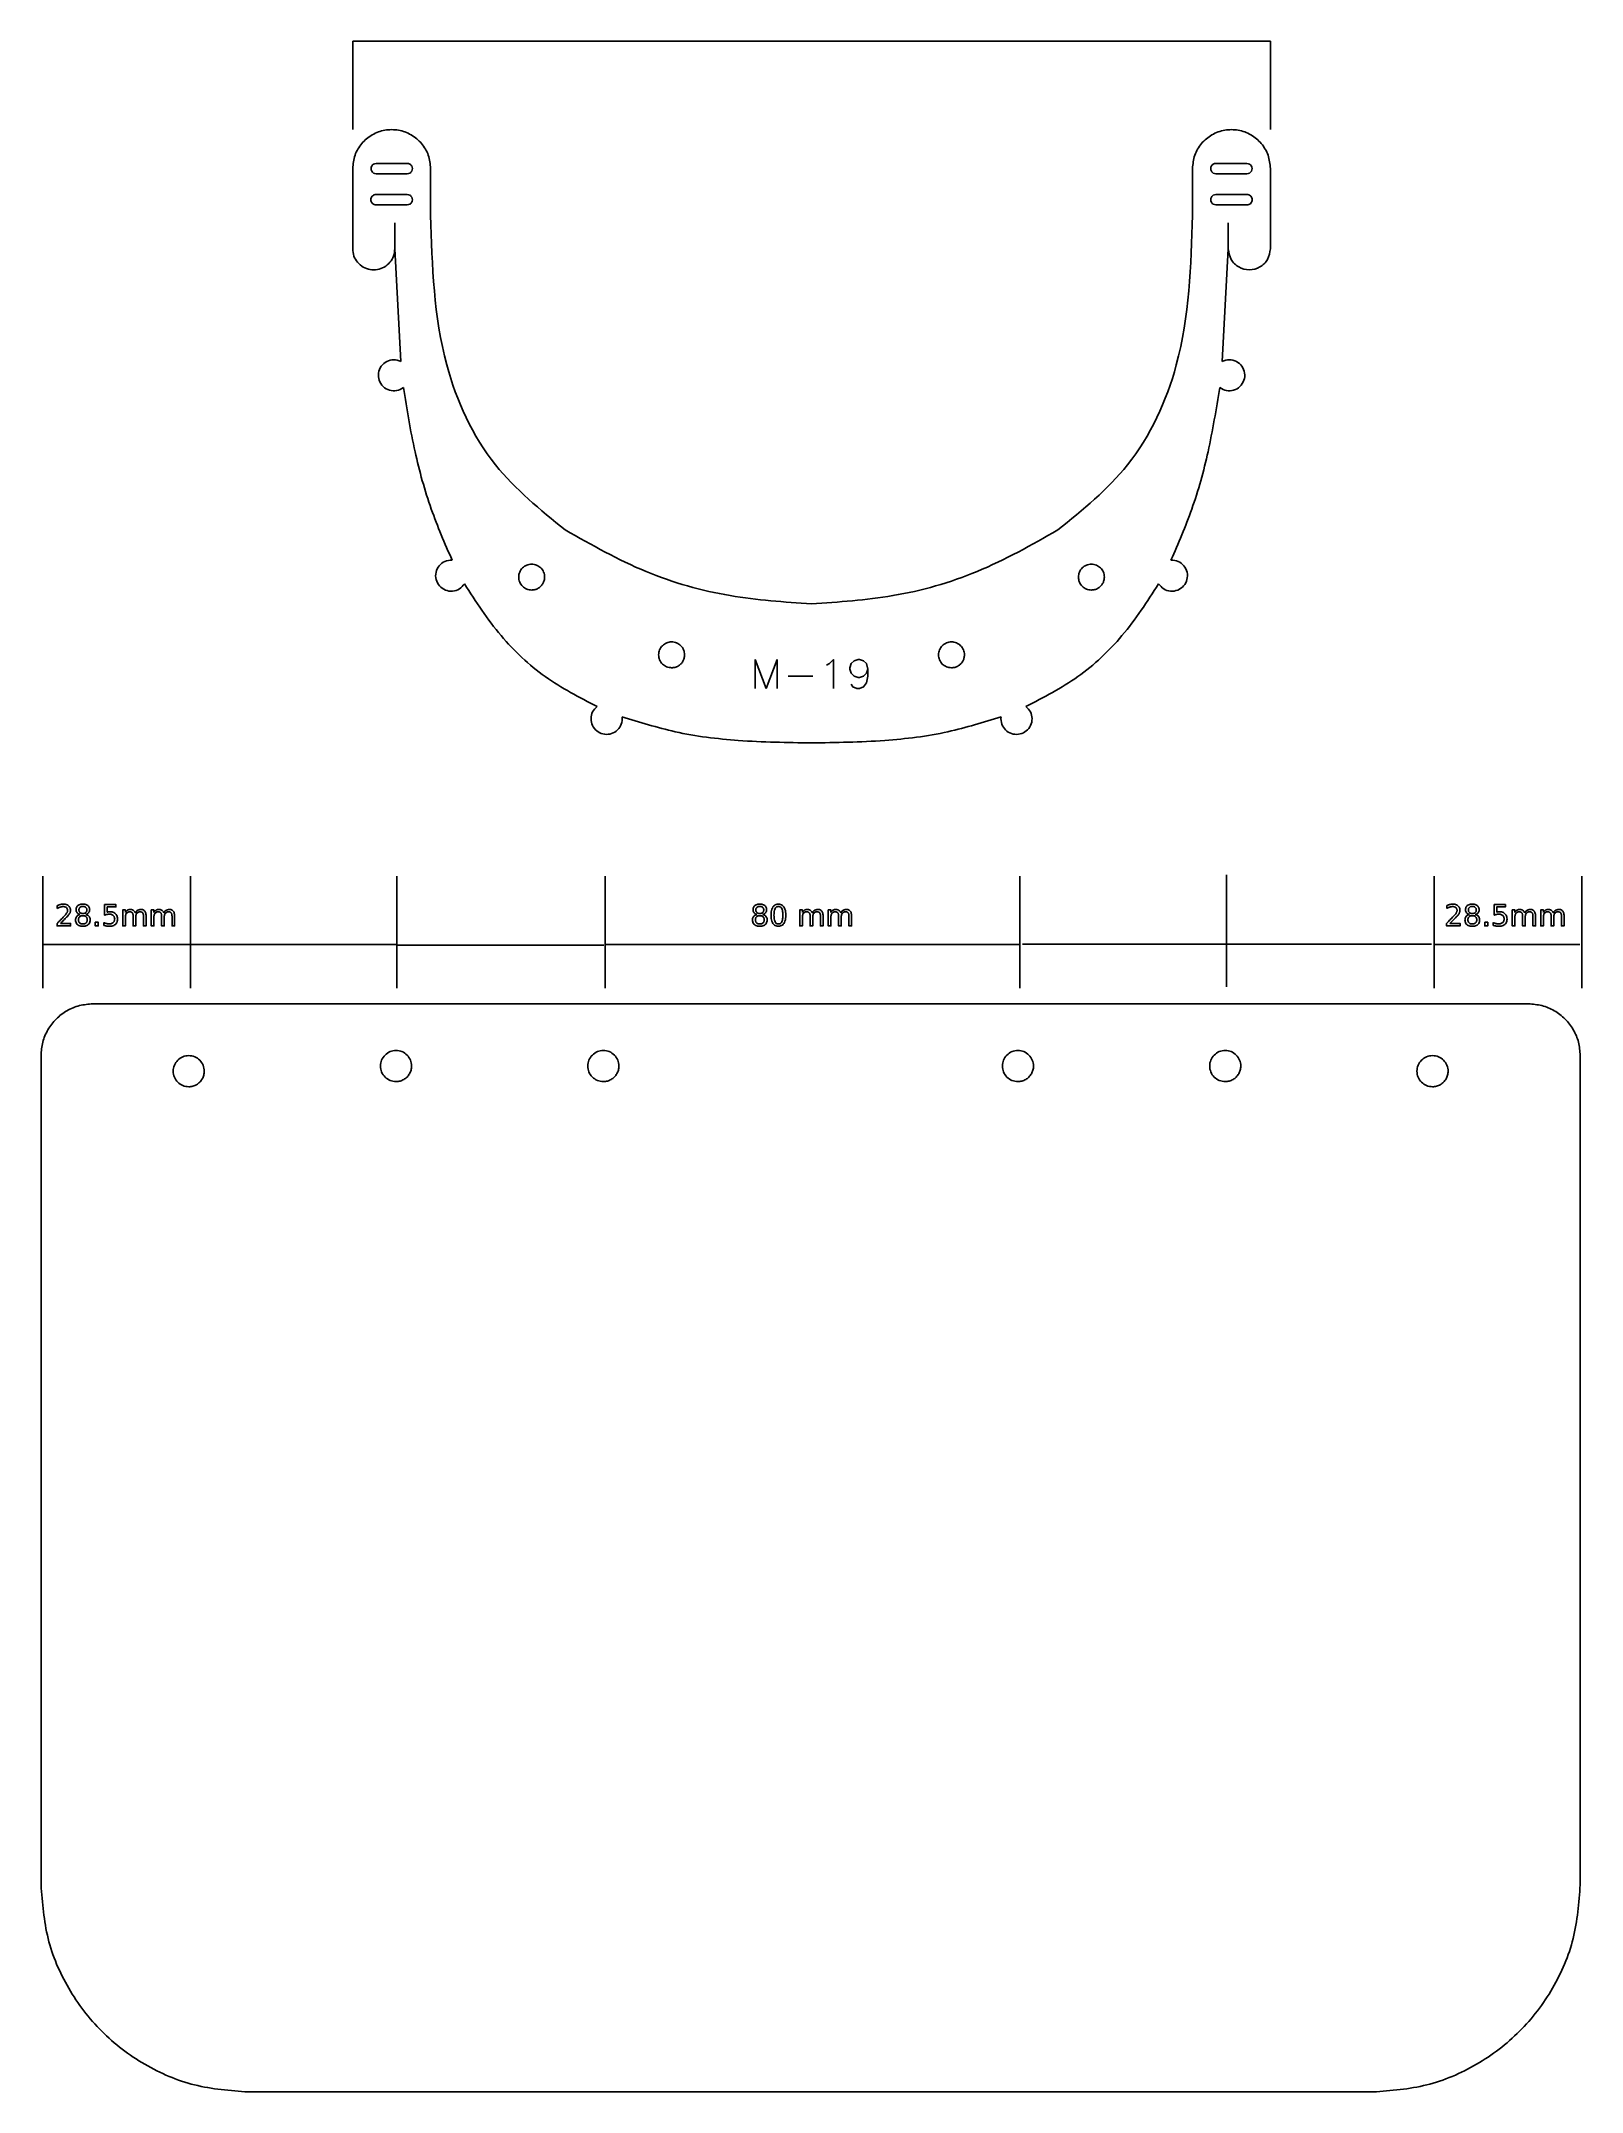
# Model space of a CAD drawing. Extents: x -91 to 206, y 120 to 515.
import ezdxf

# ---------------------------------------------------------------- set-up
doc = ezdxf.new("R2010")
doc.units = 0
doc.layers.get('0').update_dxf_attribs({"linetype": 'CONTINUOUS'})

msp = doc.modelspace()

# ---------------------------------------------------------------- linework, layer by layer
at = {"color": 5}
for points in [[(-30.942048, 515.47149), (-28.365979, 515.47149), (146.127952, 515.47149)], [(-30.942048, 515.47149), (-30.942048, 498.36836)], [(146.127952, 515.47149), (146.127952, 498.36836)], [(-90.747748, 354.30964), (-90.747748, 332.66448)], [(-62.247748, 354.30964), (-62.247748, 332.66448)], [(-22.441978, 354.30954), (-22.441978, 332.66438)], [(17.752257, 354.30964), (17.752257, 332.66448)], [(97.752263, 354.30964), (97.752263, 332.66448)], [(137.650922, 354.58107), (137.650922, 332.93591)], [(177.752272, 354.30964), (177.752272, 332.66448)], [(206.252262, 354.30964), (206.252262, 332.66448)], [(-87.957548, 348.061956), (-87.957548, 348.624196)], [(-78.804618, 348.822633), (-76.619049, 348.822633), (-76.619049, 348.3541), (-78.294744, 348.3541), (-78.294744, 347.345376)], [(-78.804618, 346.755572), (-78.804618, 348.822633)], [(180.144932, 348.061956), (180.144932, 348.624196)], [(189.297862, 348.822633), (191.483432, 348.822633), (191.483432, 348.3541), (189.807742, 348.3541), (189.807742, 347.345376)], [(189.297862, 346.755572), (189.297862, 348.822633)], [(-87.315382, 345.176344), (-85.372348, 345.176344), (-85.372348, 344.707811), (-87.985108, 344.707811), (-87.985108, 345.176344)], [(-78.978251, 344.804274), (-78.978251, 345.363758)], [(-74.797283, 346.452408), (-74.797283, 344.707811), (-75.307157, 344.707811), (-75.307157, 347.794617), (-74.797283, 347.794617), (-74.797283, 347.31506)], [(-72.799128, 346.452408), (-72.799128, 344.707811), (-73.309002, 344.707811), (-73.309002, 346.554383)], [(-70.800972, 346.570919), (-70.800972, 344.707811), (-71.310846, 344.707811), (-71.310846, 346.554383)], [(-69.296155, 346.452408), (-69.296155, 344.707811), (-69.806029, 344.707811), (-69.806029, 347.794617), (-69.296155, 347.794617), (-69.296155, 347.31506)], [(-67.297999, 346.452408), (-67.297999, 344.707811), (-67.807874, 344.707811), (-67.807874, 346.554383)], [(-65.299844, 346.570919), (-65.299844, 344.707811), (-65.809718, 344.707811), (-65.809718, 346.554383)], [(55.826372, 346.4524), (55.826372, 344.707804), (55.316502, 344.707804), (55.316502, 347.794609), (55.826372, 347.794609), (55.826372, 347.315052)], [(57.824532, 346.4524), (57.824532, 344.707804), (57.314652, 344.707804), (57.314652, 346.554375)], [(59.822682, 346.570911), (59.822682, 344.707804), (59.312812, 344.707804), (59.312812, 346.554375)], [(61.327502, 346.4524), (61.327502, 344.707804), (60.817622, 344.707804), (60.817622, 347.794609), (61.327502, 347.794609), (61.327502, 347.315052)], [(63.325652, 346.4524), (63.325652, 344.707804), (62.815782, 344.707804), (62.815782, 346.554375)], [(65.323812, 346.570911), (65.323812, 344.707804), (64.813932, 344.707804), (64.813932, 346.554375)], [(180.787102, 345.176344), (182.730132, 345.176344), (182.730132, 344.707811), (180.117372, 344.707811), (180.117372, 345.176344)], [(189.124232, 344.804274), (189.124232, 345.363758)], [(193.305202, 346.452408), (193.305202, 344.707811), (192.795322, 344.707811), (192.795322, 347.794617), (193.305202, 347.794617), (193.305202, 347.31506)], [(195.303352, 346.452408), (195.303352, 344.707811), (194.793482, 344.707811), (194.793482, 346.554383)], [(197.301512, 346.570919), (197.301512, 344.707811), (196.791632, 344.707811), (196.791632, 346.554383)], [(198.806322, 346.452408), (198.806322, 344.707811), (198.296452, 344.707811), (198.296452, 347.794617), (198.806322, 347.794617), (198.806322, 347.31506)], [(200.804482, 346.452408), (200.804482, 344.707811), (200.294612, 344.707811), (200.294612, 346.554383)], [(202.802642, 346.570919), (202.802642, 344.707811), (202.292762, 344.707811), (202.292762, 346.554383)], [(-90.662438, 341.08047), (-62.299568, 341.08047)], [(-62.068078, 341.08047), (-22.299633, 341.08047)], [(-22.252203, 341.01121), (17.516277, 341.01121)], [(17.700437, 341.08047), (97.700442, 341.08047)], [(98.288901, 341.1982), (138.057342, 341.1982)], [(137.447482, 341.19819), (177.215932, 341.19819)], [(177.700432, 341.08047), (205.850272, 341.08047)]]:
    msp.add_lwpolyline(points, dxfattribs=at)
at = {"color": 1}
for points in [[(-30.941948, 475.372753), (-30.941948, 490.85071)], [(-26.424448, 491.85071), (-20.424448, 491.85071)], [(-15.906948, 490.85071), (-15.906948, 481.85071)], [(131.093052, 490.85071), (131.093052, 481.85071)], [(141.610552, 491.85071), (135.610552, 491.85071)], [(146.128052, 475.372753), (146.128052, 490.85071)], [(-26.424448, 489.85071), (-20.424448, 489.85071)], [(141.610552, 489.85071), (135.610552, 489.85071)], [(-26.424448, 485.85071), (-20.424448, 485.85071)], [(-26.424448, 483.85071), (-20.424448, 483.85071)], [(141.610552, 485.85071), (135.610552, 485.85071)], [(141.610552, 483.85071), (135.610552, 483.85071)], [(-21.647491, 453.641075), (-22.813948, 475.372753)], [(136.833595, 453.641075), (138.000052, 475.372753)], [(46.745084, 396.100996), (46.745084, 390.544753)], [(46.745084, 396.100996), (48.861748, 390.544753)], [(50.978412, 396.100996), (48.861748, 390.544753)], [(50.978412, 396.100996), (50.978412, 390.544753)], [(60.5034, 395.042664), (61.032566, 395.307247), (61.826315, 396.100996), (61.826315, 390.544753)], [(68.44089, 394.248915), (68.176307, 393.455166), (67.647141, 392.926), (66.853392, 392.661417), (66.588809, 392.661417), (65.79506, 392.926), (65.265894, 393.455166), (65.001311, 394.248915), (65.001311, 394.513498), (65.265894, 395.307247), (65.79506, 395.836413), (66.588809, 396.100996), (66.853392, 396.100996), (67.647141, 395.836413), (68.176307, 395.307247), (68.44089, 394.248915), (68.44089, 392.926), (68.176307, 391.603085), (67.647141, 390.809336), (66.853392, 390.544753), (66.324226, 390.544753), (65.530477, 390.809336), (65.265894, 391.338502)], [(53.095076, 392.926), (57.85757, 392.926)]]:
    msp.add_lwpolyline(points, dxfattribs=at)
at = {"color": 7}
for points in [[(-22.813988, 475.37279), (-22.813988, 480.37279)], [(138.000012, 475.37279), (138.000012, 480.37279)], [(-81.082, 329.655), (195.918, 329.655)], [(-91.082, 159.655), (-91.082, 319.655)], [(205.918, 319.655), (205.918, 159.655)], [(165.918, 119.655), (-51.082, 119.655)]]:
    msp.add_lwpolyline(points, dxfattribs=at)
at = {"color": 1}
for points in [[(3.593052, 409.511)], [(111.593052, 409.511)], [(30.593052, 394.511)], [(84.593052, 394.511)]]:
    msp.add_lwpolyline(points, close=True, dxfattribs=at)
at = {"color": 5}
for points in [[(51.207192, 348.89704)], [(51.207192, 348.456068)], [(-87.315382, 345.176343)], [(-83.771068, 347.77808)], [(-83.567118, 346.898892)], [(-83.01039, 346.66187)], [(-80.607092, 345.407855), (-80.02556, 345.407855), (-80.02556, 344.707811), (-80.607092, 344.707811)], [(-72.884566, 347.20206)], [(-67.383438, 347.20206)], [(46.852592, 347.778073)], [(47.056532, 346.898884)], [(47.613262, 346.661862)], [(57.739092, 347.202053)], [(63.240222, 347.202053)], [(180.787062, 345.176343)], [(184.331412, 347.77808)], [(184.535362, 346.898892)], [(185.092092, 346.66187)], [(187.495392, 345.407855), (188.076922, 345.407855), (188.076922, 344.707811), (187.495392, 344.707811)], [(195.217912, 347.20206)], [(200.719042, 347.20206)]]:
    msp.add_lwpolyline(points, close=True, dxfattribs=at)
at = {"color": 7}
for points in [[(-62.582, 313.655)], [(-22.582, 314.655)], [(17.418, 314.655)], [(97.418, 314.655)], [(137.418, 314.655)], [(177.418, 313.655)]]:
    msp.add_lwpolyline(points, close=True, dxfattribs=at)
at = {"color": 1}
for points, knots in [([(-15.906948, 490.85071), (-15.996749, 491.729618), (-16.175064, 493.474854), (-17.55876, 495.781233), (-19.584657, 497.495985), (-22.093732, 498.405459), (-24.754872, 498.405511), (-27.263983, 497.496133), (-29.289946, 495.781459), (-30.67373, 493.475134), (-30.852114, 491.729904), (-30.941948, 490.851)], [0, 0, 0, 0, 2.623338, 5.209131, 7.832469, 10.455807, 13.041601, 15.664938, 18.288276, 20.87407, 23.497407, 23.497407, 23.497407, 23.497407]), ([(131.093052, 490.85071), (131.182853, 491.729618), (131.361168, 493.474854), (132.744864, 495.781233), (134.770761, 497.495985), (137.279836, 498.405459), (139.940976, 498.405511), (142.450087, 497.496133), (144.47605, 495.781459), (145.859834, 493.475134), (146.038218, 491.729904), (146.128052, 490.851)], [0, 0, 0, 0, 2.623338, 5.209131, 7.832469, 10.455807, 13.041601, 15.664938, 18.288276, 20.87407, 23.497407, 23.497407, 23.497407, 23.497407]), ([(-26.424448, 491.85071), (-26.598306, 491.820855), (-26.940959, 491.762015), (-27.315453, 491.365728), (-27.454082, 490.850855), (-27.315453, 490.335982), (-26.940959, 489.939695), (-26.598306, 489.880855), (-26.424448, 489.851)], [0, 0, 0, 0, 0.517221, 1.019382, 1.536603, 2.053823, 2.555984, 3.073205, 3.073205, 3.073205, 3.073205]), ([(-20.424448, 489.85071), (-20.248384, 489.878461), (-19.901469, 489.933142), (-19.519828, 490.330869), (-19.378432, 490.850855), (-19.519828, 491.370841), (-19.901469, 491.768568), (-20.248384, 491.823249), (-20.424448, 491.851)], [0, 0, 0, 0, 0.522362, 1.02926, 1.551623, 2.073985, 2.580883, 3.103245, 3.103245, 3.103245, 3.103245]), ([(135.610552, 489.85071), (135.434488, 489.878461), (135.087573, 489.933142), (134.705932, 490.330869), (134.564536, 490.850855), (134.705932, 491.370841), (135.087573, 491.768568), (135.434488, 491.823249), (135.610552, 491.851)], [0, 0, 0, 0, 0.522362, 1.02926, 1.551623, 2.073985, 2.580883, 3.103245, 3.103245, 3.103245, 3.103245]), ([(141.610552, 491.85071), (141.78441, 491.820855), (142.127063, 491.762015), (142.501557, 491.365728), (142.640186, 490.850855), (142.501557, 490.335982), (142.127063, 489.939695), (141.78441, 489.880855), (141.610552, 489.851)], [0, 0, 0, 0, 0.517221, 1.019382, 1.536603, 2.053823, 2.555984, 3.073205, 3.073205, 3.073205, 3.073205]), ([(-26.424448, 485.85071), (-26.542833, 485.840511), (-26.777873, 485.820263), (-27.090228, 485.6376), (-27.322921, 485.366869), (-27.446523, 485.029825), (-27.446523, 484.671885), (-27.322921, 484.334841), (-27.090228, 484.06411), (-26.777873, 483.881447), (-26.542833, 483.861199), (-26.424448, 483.851)], [0, 0, 0, 0, 0.352743, 0.700335, 1.053078, 1.40582, 1.753412, 2.106155, 2.458898, 2.80649, 3.159233, 3.159233, 3.159233, 3.159233]), ([(-20.424448, 483.85071), (-20.248384, 483.878461), (-19.901469, 483.933142), (-19.519828, 484.330869), (-19.378432, 484.850855), (-19.519828, 485.370841), (-19.901469, 485.768568), (-20.248384, 485.823249), (-20.424448, 485.851)], [0, 0, 0, 0, 0.522362, 1.02926, 1.551623, 2.073985, 2.580883, 3.103245, 3.103245, 3.103245, 3.103245]), ([(135.610552, 483.85071), (135.434488, 483.878461), (135.087573, 483.933142), (134.705932, 484.330869), (134.564536, 484.850855), (134.705932, 485.370841), (135.087573, 485.768568), (135.434488, 485.823249), (135.610552, 485.851)], [0, 0, 0, 0, 0.522362, 1.02926, 1.551623, 2.073985, 2.580883, 3.103245, 3.103245, 3.103245, 3.103245]), ([(141.610552, 485.85071), (141.728937, 485.840511), (141.963977, 485.820263), (142.276332, 485.6376), (142.509025, 485.366869), (142.632627, 485.029825), (142.632627, 484.671885), (142.509025, 484.334841), (142.276332, 484.06411), (141.963977, 483.881447), (141.728937, 483.861199), (141.610552, 483.851)], [0, 0, 0, 0, 0.352743, 0.700335, 1.053078, 1.40582, 1.753412, 2.106155, 2.458898, 2.80649, 3.159233, 3.159233, 3.159233, 3.159233]), ([(-15.906948, 481.85071), (-15.614431, 472.104868), (-15.106313, 455.17583), (-5.167639, 433.452297), (5.247758, 425.011947), (10.061677, 421.11088)], [0, 0, 0, 0, 29.070903, 50.497677, 68.911879, 68.911879, 68.911879, 68.911879]), ([(131.093052, 481.85071), (130.800535, 472.104868), (130.292417, 455.17583), (120.353743, 433.452297), (109.938346, 425.011947), (105.124427, 421.11088)], [0, 0, 0, 0, 29.070903, 50.497677, 68.911879, 68.911879, 68.911879, 68.911879]), ([(-30.941948, 475.372753), (-30.893389, 474.897612), (-30.796967, 473.954131), (-30.048903, 472.707309), (-28.953669, 471.780332), (-27.597238, 471.2887), (-26.158611, 471.288708), (-24.802185, 471.780356), (-23.706962, 472.707345), (-22.958912, 473.954176), (-22.862501, 474.897659), (-22.813948, 475.3728)], [0, 0, 0, 0, 1.41819, 2.816084, 4.234274, 5.652464, 7.050358, 8.468548, 9.886738, 11.284632, 12.702822, 12.702822, 12.702822, 12.702822]), ([(146.128052, 475.372753), (146.016267, 474.656338), (145.796012, 473.244755), (144.179263, 471.690726), (142.064027, 471.114921), (139.948799, 471.690751), (138.332067, 473.244798), (138.111829, 474.656383), (138.000052, 475.3728)], [0, 0, 0, 0, 2.1249, 4.186775, 6.311675, 8.436574, 10.49845, 12.623349, 12.623349, 12.623349, 12.623349]), ([(-21.647491, 453.641075), (-22.104263, 453.795989), (-23.006411, 454.101954), (-24.439788, 453.714776), (-25.538567, 452.764337), (-26.078684, 451.402084), (-25.941338, 449.950471), (-25.15531, 448.713694), (-23.897771, 447.986201), (-22.417213, 447.87473), (-21.588459, 448.344465), (-21.168848, 448.5823)], [0, 0, 0, 0, 1.419619, 2.803821, 4.223441, 5.64306, 7.027262, 8.446881, 9.8665, 11.250703, 12.670322, 12.670322, 12.670322, 12.670322]), ([(136.833595, 453.641075), (137.290367, 453.795989), (138.192515, 454.101954), (139.625892, 453.714776), (140.724671, 452.764337), (141.264788, 451.402084), (141.127442, 449.950471), (140.341414, 448.713694), (139.083875, 447.986201), (137.603317, 447.87473), (136.774563, 448.344465), (136.354952, 448.5823)], [0, 0, 0, 0, 1.419619, 2.803821, 4.223441, 5.64306, 7.027262, 8.446881, 9.8665, 11.250703, 12.670322, 12.670322, 12.670322, 12.670322]), ([(-11.765421, 415.285308), (-13.176512, 418.535449), (-16.120055, 425.31526), (-19.187094, 436.518421), (-20.489594, 444.447516), (-21.168817, 448.582348)], [0, 0, 0, 0, 10.619769, 22.152894, 34.721221, 34.721221, 34.721221, 34.721221]), ([(126.951525, 415.285308), (128.362616, 418.535449), (131.306159, 425.31526), (134.373198, 436.518421), (135.675698, 444.447516), (136.354921, 448.582348)], [0, 0, 0, 0, 10.619769, 22.152894, 34.721221, 34.721221, 34.721221, 34.721221]), ([(10.061677, 421.11088), (15.160689, 418.219692), (25.168615, 412.545103), (41.462154, 407.942337), (52.33908, 407.20626), (57.593052, 406.850707)], [0, 0, 0, 0, 17.540241, 34.426555, 50.204779, 50.204779, 50.204779, 50.204779]), ([(105.124427, 421.11088), (100.025415, 418.219692), (90.017489, 412.545103), (73.72395, 407.942337), (62.847024, 407.20626), (57.593052, 406.850707)], [0, 0, 0, 0, 17.540241, 34.426555, 50.204779, 50.204779, 50.204779, 50.204779]), ([(-11.765421, 415.285308), (-12.241947, 415.247303), (-13.183289, 415.172227), (-14.340395, 414.264024), (-14.979598, 412.97398), (-14.956269, 411.522087), (-14.284133, 410.243002), (-13.101654, 409.400222), (-11.676652, 409.194879), (-10.272343, 409.632652), (-9.67655, 410.365313), (-9.374948, 410.7362)], [0, 0, 0, 0, 1.407466, 2.780347, 4.187813, 5.59528, 6.96816, 8.375627, 9.783093, 11.155974, 12.56344, 12.56344, 12.56344, 12.56344]), ([(3.593052, 409.511), (3.263842, 409.548988), (2.611285, 409.624287), (1.779698, 410.201918), (1.222492, 411.027815), (1.028286, 412.011629), (1.223404, 412.99213), (1.778704, 413.825372), (2.611833, 414.380644), (3.592754, 414.575762), (4.574977, 414.381583), (5.406798, 413.824269), (5.962572, 412.993083), (6.136662, 412.119623), (6.035461, 411.356603), (5.782964, 410.74682), (5.381237, 410.222265), (4.857342, 409.823169), (4.247554, 409.56086), (3.811823, 409.527666), (3.593052, 409.511)], [0, 0, 0, 0, 0.981294, 1.945113, 2.926406, 3.9077, 4.871519, 5.852813, 6.834107, 7.797926, 8.779219, 9.760513, 10.724332, 11.705626, 12.360063, 13.009085, 13.663522, 14.317959, 14.966981, 15.621418, 15.621418, 15.621418, 15.621418]), ([(111.593052, 409.511), (111.263842, 409.548988), (110.611285, 409.624287), (109.779698, 410.201918), (109.222492, 411.027815), (109.028286, 412.011629), (109.223404, 412.99213), (109.778704, 413.825372), (110.611833, 414.380644), (111.592754, 414.575762), (112.574977, 414.381583), (113.406798, 413.824269), (113.962572, 412.993083), (114.136662, 412.119623), (114.035461, 411.356603), (113.782964, 410.74682), (113.381237, 410.222265), (112.857342, 409.823169), (112.247554, 409.56086), (111.811823, 409.527666), (111.593052, 409.511)], [0, 0, 0, 0, 0.981294, 1.945113, 2.926406, 3.9077, 4.871519, 5.852813, 6.834107, 7.797926, 8.779219, 9.760513, 10.724332, 11.705626, 12.360063, 13.009085, 13.663522, 14.317959, 14.966981, 15.621418, 15.621418, 15.621418, 15.621418]), ([(126.951525, 415.285308), (127.428051, 415.247303), (128.369393, 415.172227), (129.526499, 414.264024), (130.165702, 412.97398), (130.142373, 411.522087), (129.470237, 410.243002), (128.287758, 409.400222), (126.862756, 409.194879), (125.458447, 409.632652), (124.862654, 410.365313), (124.561052, 410.7362)], [0, 0, 0, 0, 1.407466, 2.780347, 4.187813, 5.59528, 6.96816, 8.375627, 9.783093, 11.155974, 12.56344, 12.56344, 12.56344, 12.56344]), ([(16.212898, 387.032268), (12.786283, 388.810513), (5.908522, 392.379735), (-2.840737, 400.581051), (-7.15852, 407.291575), (-9.374906, 410.736193)], [0, 0, 0, 0, 11.544006, 23.17066, 35.433527, 35.433527, 35.433527, 35.433527]), ([(98.973206, 387.032268), (102.399821, 388.810513), (109.277582, 392.379735), (118.026841, 400.581051), (122.344624, 407.291575), (124.56101, 410.736193)], [0, 0, 0, 0, 11.544006, 23.17066, 35.433527, 35.433527, 35.433527, 35.433527]), ([(30.593052, 394.511), (30.263842, 394.548988), (29.611285, 394.624287), (28.779698, 395.201918), (28.222492, 396.027815), (28.028286, 397.011629), (28.223404, 397.99213), (28.778704, 398.825372), (29.611833, 399.380644), (30.592754, 399.575762), (31.574977, 399.381583), (32.406798, 398.824269), (32.962572, 397.993083), (33.136662, 397.119623), (33.035461, 396.356603), (32.782964, 395.74682), (32.381237, 395.222265), (31.857342, 394.823169), (31.247554, 394.56086), (30.811823, 394.527666), (30.593052, 394.511)], [0, 0, 0, 0, 0.981294, 1.945113, 2.926406, 3.9077, 4.871519, 5.852813, 6.834107, 7.797926, 8.779219, 9.760513, 10.724332, 11.705626, 12.360063, 13.009085, 13.663522, 14.317959, 14.966981, 15.621418, 15.621418, 15.621418, 15.621418]), ([(84.593052, 394.511), (84.263842, 394.548988), (83.611285, 394.624287), (82.779698, 395.201918), (82.222492, 396.027815), (82.028286, 397.011629), (82.223404, 397.99213), (82.778704, 398.825372), (83.611833, 399.380644), (84.592754, 399.575762), (85.574977, 399.381583), (86.406798, 398.824269), (86.962572, 397.993083), (87.136662, 397.119623), (87.035461, 396.356603), (86.782964, 395.74682), (86.381237, 395.222265), (85.857342, 394.823169), (85.247554, 394.56086), (84.811823, 394.527666), (84.593052, 394.511)], [0, 0, 0, 0, 0.981294, 1.945113, 2.926406, 3.9077, 4.871519, 5.852813, 6.834107, 7.797926, 8.779219, 9.760513, 10.724332, 11.705626, 12.360063, 13.009085, 13.663522, 14.317959, 14.966981, 15.621418, 15.621418, 15.621418, 15.621418]), ([(16.212898, 387.032268), (15.889959, 386.707261), (15.25146, 386.064674), (14.945388, 384.691106), (15.229522, 383.341527), (16.086814, 382.247052), (17.32928, 381.636032), (18.717058, 381.62427), (19.96911, 382.223146), (20.835924, 383.301695), (21.053839, 384.251509), (21.0411, 384.793898), (21.031855, 384.932225), (21.02032, 385.023871), (21.014552, 385.0697)], [0, 0, 0, 0, 1.350994, 2.671118, 4.022112, 5.373105, 6.69323, 8.044223, 9.395217, 10.715342, 12.066335, 12.204889, 12.343404, 12.481956, 12.481956, 12.481956, 12.481956]), ([(57.593052, 380.011), (52.881749, 380.080522), (44.068302, 380.210576), (31.729097, 381.720094), (24.410645, 384.008005), (21.014551, 385.069699)], [0, 0, 0, 0, 14.136727, 26.445609, 37.103007, 37.103007, 37.103007, 37.103007]), ([(57.593052, 380.011), (62.304355, 380.080522), (71.117802, 380.210576), (83.457007, 381.720094), (90.775459, 384.008005), (94.171553, 385.069699)], [0, 0, 0, 0, 14.136727, 26.445609, 37.103007, 37.103007, 37.103007, 37.103007]), ([(98.973206, 387.032268), (99.296145, 386.707261), (99.934644, 386.064674), (100.240716, 384.691106), (99.956582, 383.341527), (99.09929, 382.247052), (97.856824, 381.636032), (96.469046, 381.62427), (95.216994, 382.223146), (94.35018, 383.301695), (94.132265, 384.251509), (94.145004, 384.793898), (94.154249, 384.932225), (94.165784, 385.023871), (94.171552, 385.0697)], [0, 0, 0, 0, 1.350994, 2.671118, 4.022112, 5.373105, 6.69323, 8.044223, 9.395217, 10.715342, 12.066335, 12.204889, 12.343404, 12.481956, 12.481956, 12.481956, 12.481956])]:
    msp.add_open_spline(points, degree=3, knots=knots, dxfattribs=at)
at = {"color": 5}
for points, knots in [([(-87.985108, 345.176344), (-87.906276, 345.257567), (-87.732127, 345.436997), (-87.444409, 345.729902), (-87.128219, 346.04956), (-86.831129, 346.350664), (-86.600739, 346.587952), (-86.422426, 346.778995), (-86.279469, 346.947621), (-86.153642, 347.116148), (-86.061455, 347.2685), (-85.999246, 347.410941), (-85.962166, 347.549454), (-85.948178, 347.710773), (-85.969081, 347.890643), (-86.048853, 348.077289), (-86.180983, 348.22938), (-86.351353, 348.346416), (-86.55805, 348.415682), (-86.765716, 348.433393), (-86.964692, 348.421228), (-87.150213, 348.390301), (-87.34217, 348.33929), (-87.540912, 348.266773), (-87.74819, 348.174794), (-87.886066, 348.100483), (-87.957548, 348.061956)], [0, 0, 0, 0, 0.339565, 0.750139, 1.231729, 1.688422, 2.019127, 2.223911, 2.472304, 2.681962, 2.854276, 3.005305, 3.146801, 3.282376, 3.489157, 3.683373, 3.881936, 4.085534, 4.296461, 4.528194, 4.7064, 4.89353, 5.091481, 5.301388, 5.52759, 5.771125, 5.771125, 5.771125, 5.771125]), ([(-87.957548, 348.624196), (-87.884723, 348.65248), (-87.743461, 348.707345), (-87.533663, 348.775274), (-87.334044, 348.82911), (-87.144688, 348.867809), (-86.965989, 348.891577), (-86.717323, 348.902525), (-86.408789, 348.877269), (-86.057764, 348.772209), (-85.769288, 348.592517), (-85.55011, 348.351373), (-85.418706, 348.052004), (-85.387747, 347.779031), (-85.401259, 347.557122), (-85.433698, 347.394817), (-85.489149, 347.234678), (-85.573099, 347.069199), (-85.690844, 346.891998), (-85.804755, 346.736536), (-85.9362, 346.59581), (-86.082353, 346.441594), (-86.295005, 346.220084), (-86.57578, 345.932582), (-86.922932, 345.576934), (-87.177124, 345.31747), (-87.315382, 345.176343)], [0, 0, 0, 0, 0.234333, 0.454551, 0.661201, 0.854284, 1.033984, 1.201361, 1.600432, 1.956662, 2.290226, 2.607759, 2.919498, 3.254739, 3.421367, 3.585322, 3.74957, 3.92829, 4.140309, 4.387444, 4.50515, 4.717654, 5.024984, 5.426266, 5.923254, 6.515952, 6.515952, 6.515952, 6.515952]), ([(-83.567118, 346.898892), (-83.642203, 346.921138), (-83.786903, 346.964009), (-83.978138, 347.078696), (-84.132631, 347.225949), (-84.244996, 347.405096), (-84.312156, 347.610346), (-84.333811, 347.858396), (-84.302933, 348.132522), (-84.18205, 348.406356), (-83.979107, 348.625971), (-83.708044, 348.786136), (-83.376561, 348.879985), (-83.009974, 348.906112), (-82.643439, 348.880019), (-82.311704, 348.786478), (-82.041528, 348.625552), (-81.838701, 348.406396), (-81.717879, 348.132513), (-81.686882, 347.858379), (-81.708853, 347.610252), (-81.776864, 347.404704), (-81.891076, 347.227006), (-82.043247, 347.078619), (-82.232925, 346.964049), (-82.376442, 346.92115), (-82.450907, 346.898892)], [0, 0, 0, 0, 0.234167, 0.451278, 0.661789, 0.869017, 1.07906, 1.303389, 1.611775, 1.896745, 2.185939, 2.494221, 2.829658, 3.210107, 3.591776, 3.927213, 4.234447, 4.523641, 4.80861, 5.116997, 5.341356, 5.551691, 5.759737, 5.968928, 6.184463, 6.416894, 6.416894, 6.416894, 6.416894]), ([(-83.771068, 347.77808), (-83.767445, 347.711584), (-83.760559, 347.585213), (-83.691484, 347.410911), (-83.577161, 347.270513), (-83.419679, 347.169544), (-83.225689, 347.110663), (-83.010884, 347.094443), (-82.796464, 347.110725), (-82.603159, 347.16952), (-82.446481, 347.271515), (-82.328601, 347.410174), (-82.259388, 347.584933), (-82.240427, 347.77808), (-82.259388, 347.971227), (-82.328601, 348.145987), (-82.446481, 348.284646), (-82.603159, 348.386641), (-82.796464, 348.445436), (-83.010884, 348.461718), (-83.225689, 348.445498), (-83.419679, 348.386617), (-83.577161, 348.285648), (-83.691484, 348.14525), (-83.760559, 347.970947), (-83.767445, 347.844576), (-83.771068, 347.77808)], [0, 0, 0, 0, 0.198745, 0.377701, 0.552033, 0.733625, 0.930322, 1.154145, 1.376443, 1.572264, 1.753601, 1.929885, 2.109528, 2.308342, 2.507157, 2.6868, 2.863084, 3.044421, 3.240242, 3.46254, 3.686363, 3.88306, 4.064652, 4.238984, 4.41794, 4.616686, 4.616686, 4.616686, 4.616686]), ([(47.056532, 346.898884), (46.981447, 346.921129), (46.836747, 346.963999), (46.645512, 347.078686), (46.491024, 347.225943), (46.378655, 347.405088), (46.311495, 347.610338), (46.28984, 347.858388), (46.320719, 348.132515), (46.441605, 348.406349), (46.644552, 348.62596), (46.915611, 348.786129), (47.247092, 348.879978), (47.61368, 348.906105), (47.980215, 348.880012), (48.311951, 348.786471), (48.582127, 348.625544), (48.784954, 348.406388), (48.905775, 348.132505), (48.936772, 347.858371), (48.914802, 347.610244), (48.846791, 347.404697), (48.732581, 347.226998), (48.58041, 347.078612), (48.390733, 346.964041), (48.247216, 346.921142), (48.172752, 346.898884)], [0, 0, 0, 0, 0.234166, 0.451276, 0.661788, 0.869016, 1.079059, 1.303387, 1.611774, 1.896745, 2.185942, 2.49422, 2.829655, 3.210104, 3.591776, 3.927215, 4.234448, 4.523641, 4.808611, 5.116997, 5.341356, 5.55169, 5.759735, 5.968927, 6.184462, 6.416891, 6.416891, 6.416891, 6.416891]), ([(46.852592, 347.778073), (46.856215, 347.711577), (46.8631, 347.585206), (46.932172, 347.410904), (47.046492, 347.270503), (47.203976, 347.169537), (47.397965, 347.110655), (47.61277, 347.094435), (47.82719, 347.110717), (48.020496, 347.169513), (48.177177, 347.271505), (48.295058, 347.410166), (48.364271, 347.584926), (48.383232, 347.778073), (48.364271, 347.97122), (48.295058, 348.14598), (48.177177, 348.284641), (48.020496, 348.386633), (47.82719, 348.445429), (47.61277, 348.461711), (47.397965, 348.445491), (47.203976, 348.386609), (47.046492, 348.285643), (46.932172, 348.145242), (46.8631, 347.97094), (46.856215, 347.844569), (46.852592, 347.778073)], [0, 0, 0, 0, 0.198746, 0.377701, 0.55203, 0.733625, 0.930322, 1.154142, 1.376441, 1.572264, 1.753604, 1.929888, 2.109532, 2.308346, 2.507161, 2.686805, 2.863089, 3.044428, 3.240252, 3.46255, 3.686371, 3.883067, 4.064663, 4.238991, 4.417947, 4.616693, 4.616693, 4.616693, 4.616693]), ([(50.148852, 345.173581), (50.074687, 345.311014), (49.914163, 345.608474), (49.807929, 346.154508), (49.773253, 346.76108), (49.805782, 347.36998), (49.920519, 347.910406), (50.120718, 348.346249), (50.409174, 348.668538), (50.785754, 348.867303), (51.063127, 348.886875), (51.207192, 348.89704)], [0, 0, 0, 0, 0.466233, 1.009117, 1.648581, 2.289267, 2.832151, 3.297281, 3.711439, 4.108776, 4.538174, 4.538174, 4.538174, 4.538174]), ([(52.262762, 348.348581), (52.337499, 348.211603), (52.499373, 347.914919), (52.6063, 347.368529), (52.641213, 346.761893), (52.608382, 346.152953), (52.492568, 345.612252), (52.291385, 345.177542), (52.003797, 344.853692), (51.628017, 344.661719), (51.206754, 344.610084), (50.787173, 344.662498), (50.40522, 344.851215), (50.235434, 345.06471), (50.148852, 345.173581)], [0, 0, 0, 0, 0.465798, 1.008888, 1.649594, 2.289077, 2.832167, 3.299068, 3.71106, 4.107155, 4.5362, 4.965554, 5.36247, 5.775503, 5.775503, 5.775503, 5.775503]), ([(51.207192, 348.456068), (51.117181, 348.447884), (50.940232, 348.431795), (50.707489, 348.271243), (50.537406, 348.020025), (50.422692, 347.67943), (50.356314, 347.250607), (50.338101, 346.761488), (50.356268, 346.272374), (50.423068, 345.843578), (50.53666, 345.503022), (50.707782, 345.251169), (50.940455, 345.09648), (51.207604, 345.05481), (51.474709, 345.096313), (51.707967, 345.250804), (51.877188, 345.503787), (51.993324, 345.843183), (52.060584, 346.272371), (52.07917, 346.761488), (52.060538, 347.25061), (51.993702, 347.679826), (51.876442, 348.019263), (51.708261, 348.271608), (51.474935, 348.431978), (51.2976, 348.447934), (51.207192, 348.456068)], [0, 0, 0, 0, 0.267247, 0.525368, 0.815319, 1.164937, 1.594473, 2.113472, 2.631247, 3.060784, 3.411554, 3.70026, 3.957878, 4.225072, 4.493467, 4.751082, 5.039073, 5.390366, 5.820057, 6.337846, 6.856859, 7.28655, 7.636693, 7.925931, 8.184048, 8.452498, 8.452498, 8.452498, 8.452498]), ([(51.207192, 348.89704), (51.350768, 348.886652), (51.627023, 348.866665), (52.008237, 348.671282), (52.176768, 348.457608), (52.262762, 348.348581)], [0, 0, 0, 0, 0.429088, 0.825606, 1.238726, 1.238726, 1.238726, 1.238726]), ([(180.117372, 345.176344), (180.196204, 345.257567), (180.370354, 345.436997), (180.658071, 345.729902), (180.974259, 346.049561), (181.27135, 346.350664), (181.50174, 346.587952), (181.680054, 346.778995), (181.823011, 346.947621), (181.948837, 347.116147), (182.041023, 347.2685), (182.103235, 347.410941), (182.140316, 347.549454), (182.154304, 347.710773), (182.133401, 347.890643), (182.05363, 348.077289), (181.921499, 348.229381), (181.751127, 348.346415), (181.54443, 348.415682), (181.336764, 348.433393), (181.137789, 348.421228), (180.952268, 348.390301), (180.760312, 348.339289), (180.56157, 348.266774), (180.35429, 348.174794), (180.216414, 348.100483), (180.144932, 348.061956)], [0, 0, 0, 0, 0.339565, 0.750139, 1.231728, 1.688421, 2.019126, 2.223911, 2.472304, 2.681961, 2.854275, 3.005305, 3.146801, 3.282376, 3.489157, 3.683373, 3.881936, 4.085536, 4.296463, 4.528194, 4.706402, 4.893531, 5.091481, 5.301389, 5.527592, 5.771128, 5.771128, 5.771128, 5.771128]), ([(180.144932, 348.624196), (180.217756, 348.65248), (180.359019, 348.707345), (180.568819, 348.775274), (180.768439, 348.829109), (180.957795, 348.867809), (181.136495, 348.891577), (181.385161, 348.902525), (181.693695, 348.877269), (182.044718, 348.77221), (182.333189, 348.592515), (182.552368, 348.351374), (182.683772, 348.052004), (182.714733, 347.779031), (182.701217, 347.557121), (182.668766, 347.394814), (182.613287, 347.234683), (182.529349, 347.069197), (182.4116, 346.891997), (182.297686, 346.736537), (182.166242, 346.59581), (182.020087, 346.441594), (181.807433, 346.220086), (181.526661, 345.932581), (181.17951, 345.576934), (180.92532, 345.31747), (180.787062, 345.176343)], [0, 0, 0, 0, 0.234333, 0.454552, 0.661205, 0.854287, 1.033987, 1.201366, 1.600437, 1.956664, 2.290225, 2.607758, 2.919497, 3.254738, 3.421366, 3.585324, 3.749578, 3.928297, 4.140317, 4.387453, 4.505159, 4.717664, 5.024996, 5.426275, 5.923263, 6.515959, 6.515959, 6.515959, 6.515959]), ([(184.535362, 346.898892), (184.460277, 346.921137), (184.315578, 346.964007), (184.124342, 347.078694), (183.969854, 347.22595), (183.857485, 347.405096), (183.790325, 347.610346), (183.76867, 347.858396), (183.799548, 348.132522), (183.92043, 348.406356), (184.123373, 348.625972), (184.394437, 348.786135), (184.72592, 348.879985), (185.092508, 348.906112), (185.459042, 348.880019), (185.790778, 348.786477), (186.060957, 348.625554), (186.263784, 348.406396), (186.384605, 348.132513), (186.415602, 347.858379), (186.393631, 347.610252), (186.325617, 347.404703), (186.211401, 347.227008), (186.059235, 347.078618), (185.869556, 346.964049), (185.726038, 346.92115), (185.651572, 346.898892)], [0, 0, 0, 0, 0.234166, 0.451276, 0.661787, 0.869015, 1.079059, 1.303388, 1.611774, 1.896744, 2.185937, 2.49422, 2.829658, 3.210108, 3.591776, 3.927214, 4.234451, 4.523644, 4.808613, 5.117, 5.341359, 5.551694, 5.759743, 5.968931, 6.184466, 6.416899, 6.416899, 6.416899, 6.416899]), ([(184.331412, 347.77808), (184.335035, 347.711584), (184.341921, 347.585213), (184.410997, 347.41091), (184.525321, 347.270514), (184.682802, 347.169543), (184.876792, 347.110663), (185.091598, 347.094443), (185.306018, 347.110725), (185.499322, 347.16952), (185.655998, 347.271515), (185.773878, 347.410174), (185.843091, 347.584933), (185.862052, 347.77808), (185.843091, 347.971227), (185.773878, 348.145987), (185.655998, 348.284646), (185.499322, 348.386641), (185.306018, 348.445436), (185.091598, 348.461718), (184.876792, 348.445498), (184.682802, 348.386618), (184.525321, 348.285647), (184.410996, 348.145251), (184.341921, 347.970947), (184.335035, 347.844576), (184.331412, 347.77808)], [0, 0, 0, 0, 0.198745, 0.377702, 0.552034, 0.733625, 0.930322, 1.154147, 1.376444, 1.572265, 1.7536, 1.929884, 2.109527, 2.308341, 2.507156, 2.686799, 2.863083, 3.044418, 3.240239, 3.462536, 3.686361, 3.883058, 4.064649, 4.238981, 4.417938, 4.616684, 4.616684, 4.616684, 4.616684]), ([(-82.450907, 346.898892), (-82.366723, 346.875043), (-82.204775, 346.829164), (-81.990338, 346.703258), (-81.818688, 346.538585), (-81.690494, 346.340522), (-81.613755, 346.111236), (-81.589668, 345.825505), (-81.621581, 345.507558), (-81.744431, 345.185854), (-81.957791, 344.932014), (-82.24764, 344.750239), (-82.608147, 344.646431), (-83.010476, 344.617955), (-83.413194, 344.646425), (-83.774259, 344.750544), (-84.065604, 344.931032), (-84.277532, 345.18628), (-84.399404, 345.507682), (-84.43107, 345.825511), (-84.407051, 346.111253), (-84.330225, 346.340461), (-84.202116, 346.539124), (-84.028817, 346.703063), (-83.813718, 346.829077), (-83.651405, 346.87503), (-83.567118, 346.898892)], [0, 0, 0, 0, 0.261659, 0.50336, 0.737269, 0.969509, 1.204249, 1.454782, 1.824813, 2.154236, 2.472102, 2.801787, 3.165915, 3.586037, 4.006464, 4.37147, 4.702447, 5.019334, 5.348417, 5.718414, 5.968948, 6.203688, 6.435928, 6.670944, 6.913439, 7.175388, 7.175388, 7.175388, 7.175388]), ([(-83.01039, 346.66187), (-83.092955, 346.658007), (-83.249122, 346.6507), (-83.465499, 346.578163), (-83.641948, 346.458681), (-83.771957, 346.293851), (-83.84827, 346.090195), (-83.869248, 345.865361), (-83.84827, 345.64054), (-83.771957, 345.436849), (-83.641948, 345.272143), (-83.465499, 345.152183), (-83.249123, 345.081622), (-83.010388, 345.062106), (-82.771668, 345.081631), (-82.555252, 345.15215), (-82.378404, 345.272621), (-82.247632, 345.437601), (-82.170047, 345.641185), (-82.148654, 345.865782), (-82.169985, 346.090313), (-82.247235, 346.294265), (-82.378778, 346.457786), (-82.554124, 346.578597), (-82.770901, 346.650735), (-82.927438, 346.658013), (-83.01039, 346.66187)], [0, 0, 0, 0, 0.247031, 0.467245, 0.675101, 0.877885, 1.086709, 1.31836, 1.55001, 1.758834, 1.961618, 2.169474, 2.389688, 2.636719, 2.88375, 3.103964, 3.311819, 3.516514, 3.725671, 3.956137, 4.187822, 4.396979, 4.600715, 4.807562, 5.027777, 5.276027, 5.276027, 5.276027, 5.276027]), ([(-78.294744, 347.345376), (-78.267888, 347.354055), (-78.214596, 347.371279), (-78.133573, 347.391492), (-78.05243, 347.406276), (-77.971683, 347.419146), (-77.890656, 347.426471), (-77.693496, 347.431535), (-77.393746, 347.40468), (-77.016, 347.279416), (-76.707929, 347.064899), (-76.477185, 346.776444), (-76.340664, 346.419931), (-76.302798, 346.024689), (-76.340917, 345.627712), (-76.480816, 345.266297), (-76.719626, 344.977072), (-77.045502, 344.769363), (-77.447762, 344.649408), (-77.79796, 344.623518), (-78.070125, 344.631212), (-78.246777, 344.646067), (-78.425566, 344.670533), (-78.606962, 344.705414), (-78.791902, 344.749259), (-78.915428, 344.785727), (-78.978251, 344.804274)], [0, 0, 0, 0, 0.084655, 0.167987, 0.250269, 0.332037, 0.413215, 0.494098, 0.92365, 1.308608, 1.674759, 2.034167, 2.400444, 2.803177, 3.215785, 3.586833, 3.948188, 4.321834, 4.729197, 5.194921, 5.368929, 5.545929, 5.726438, 5.91004, 6.09989, 6.296371, 6.296371, 6.296371, 6.296371]), ([(-78.978251, 345.363758), (-78.92298, 345.3353), (-78.813277, 345.278817), (-78.641419, 345.21215), (-78.465831, 345.159828), (-78.284851, 345.122977), (-78.09768, 345.101249), (-77.871659, 345.09201), (-77.618881, 345.111361), (-77.358029, 345.194798), (-77.144882, 345.336628), (-76.984743, 345.528345), (-76.88986, 345.766232), (-76.86359, 346.027968), (-76.88986, 346.289703), (-76.984743, 346.527594), (-77.144882, 346.719298), (-77.35803, 346.861179), (-77.618875, 346.944405), (-77.856815, 346.963353), (-78.055359, 346.955808), (-78.204585, 346.939151), (-78.353702, 346.91173), (-78.503212, 346.871794), (-78.654371, 346.820514), (-78.753859, 346.777512), (-78.804618, 346.755572)], [0, 0, 0, 0, 0.186393, 0.369959, 0.552021, 0.735497, 0.923291, 1.116662, 1.41379, 1.679032, 1.929076, 2.17182, 2.416975, 2.685489, 2.954003, 3.199158, 3.441902, 3.691947, 3.957188, 4.254316, 4.403247, 4.552991, 4.70435, 4.857661, 5.016868, 5.182703, 5.182703, 5.182703, 5.182703]), ([(-74.797283, 347.31506), (-74.758054, 347.374113), (-74.682449, 347.487924), (-74.541237, 347.62977), (-74.384183, 347.739524), (-74.208014, 347.815682), (-74.012913, 347.860085), (-73.804829, 347.874196), (-73.596057, 347.858049), (-73.400983, 347.800862), (-73.229654, 347.703524), (-73.08337, 347.570036), (-72.963628, 347.400721), (-72.91159, 347.269964), (-72.884566, 347.20206)], [0, 0, 0, 0, 0.212274, 0.409108, 0.596414, 0.783877, 0.98109, 1.193837, 1.407513, 1.606029, 1.798567, 1.993458, 2.195839, 2.414486, 2.414486, 2.414486, 2.414486]), ([(-73.309002, 346.554383), (-73.311685, 346.645217), (-73.316592, 346.811379), (-73.366782, 347.036537), (-73.454266, 347.214329), (-73.585082, 347.342645), (-73.757302, 347.415747), (-73.965243, 347.435626), (-74.188862, 347.411349), (-74.405087, 347.320644), (-74.578522, 347.168271), (-74.707628, 346.967963), (-74.785186, 346.722542), (-74.793097, 346.545887), (-74.797283, 346.452408)], [0, 0, 0, 0, 0.272187, 0.497912, 0.686793, 0.858751, 1.035608, 1.236695, 1.479788, 1.703678, 1.928614, 2.161686, 2.410671, 2.690498, 2.690498, 2.690498, 2.690498]), ([(-72.884566, 347.20206), (-72.841793, 347.272949), (-72.759968, 347.40856), (-72.606053, 347.579579), (-72.434854, 347.711963), (-72.243149, 347.804182), (-72.031539, 347.858175), (-71.783701, 347.876795), (-71.514975, 347.848453), (-71.252398, 347.731414), (-71.047058, 347.533081), (-70.900624, 347.267309), (-70.814266, 346.938285), (-70.805617, 346.699283), (-70.800972, 346.570919)], [0, 0, 0, 0, 0.247938, 0.474306, 0.685796, 0.893294, 1.107877, 1.337039, 1.636461, 1.909034, 2.183059, 2.477506, 2.80891, 3.193413, 3.193413, 3.193413, 3.193413]), ([(-71.310846, 346.554383), (-71.31353, 346.644819), (-71.31845, 346.810592), (-71.36893, 347.03556), (-71.455734, 347.213943), (-71.586035, 347.342228), (-71.756185, 347.415706), (-71.963621, 347.435606), (-72.187618, 347.41161), (-72.405645, 347.322267), (-72.580897, 347.171176), (-72.70951, 346.970131), (-72.787091, 346.723875), (-72.79496, 346.546404), (-72.799128, 346.452408)], [0, 0, 0, 0, 0.270964, 0.49669, 0.686658, 0.858176, 1.033355, 1.2314, 1.477498, 1.70272, 1.927125, 2.160453, 2.410313, 2.691664, 2.691664, 2.691664, 2.691664]), ([(-69.296155, 347.31506), (-69.256926, 347.374113), (-69.181321, 347.487924), (-69.040109, 347.62977), (-68.883055, 347.739524), (-68.706886, 347.815682), (-68.511785, 347.860085), (-68.3037, 347.874196), (-68.094929, 347.858049), (-67.899854, 347.800862), (-67.728525, 347.703524), (-67.582241, 347.570036), (-67.4625, 347.400721), (-67.410462, 347.269964), (-67.383438, 347.20206)], [0, 0, 0, 0, 0.212274, 0.409108, 0.596414, 0.783877, 0.98109, 1.193838, 1.407514, 1.60603, 1.798568, 1.993458, 2.19584, 2.414486, 2.414486, 2.414486, 2.414486]), ([(-67.807874, 346.554383), (-67.810557, 346.645217), (-67.815464, 346.811379), (-67.865654, 347.036537), (-67.953138, 347.214329), (-68.083954, 347.342645), (-68.256173, 347.415747), (-68.464114, 347.435626), (-68.687733, 347.411349), (-68.903958, 347.320645), (-69.077393, 347.168271), (-69.206499, 346.967964), (-69.284057, 346.722543), (-69.291969, 346.545887), (-69.296155, 346.452408)], [0, 0, 0, 0, 0.272187, 0.497912, 0.686793, 0.858751, 1.035608, 1.236694, 1.479788, 1.703677, 1.928614, 2.161685, 2.410671, 2.690497, 2.690497, 2.690497, 2.690497]), ([(-67.383438, 347.20206), (-67.340665, 347.272949), (-67.25884, 347.40856), (-67.104925, 347.579579), (-66.933726, 347.711963), (-66.742021, 347.804182), (-66.530411, 347.858175), (-66.282573, 347.876795), (-66.013847, 347.848453), (-65.75127, 347.731414), (-65.54593, 347.533081), (-65.399496, 347.267309), (-65.313138, 346.938285), (-65.304489, 346.699283), (-65.299844, 346.570919)], [0, 0, 0, 0, 0.247938, 0.474306, 0.685796, 0.893294, 1.107877, 1.337039, 1.636461, 1.909034, 2.183059, 2.477506, 2.80891, 3.193413, 3.193413, 3.193413, 3.193413]), ([(-65.809718, 346.554383), (-65.812402, 346.644819), (-65.817322, 346.810592), (-65.867802, 347.03556), (-65.954606, 347.213943), (-66.084907, 347.342228), (-66.255057, 347.415706), (-66.462493, 347.435606), (-66.68649, 347.41161), (-66.904517, 347.322267), (-67.079769, 347.171176), (-67.208382, 346.970131), (-67.285962, 346.723875), (-67.293831, 346.546404), (-67.297999, 346.452408)], [0, 0, 0, 0, 0.270964, 0.49669, 0.686658, 0.858176, 1.033355, 1.2314, 1.477498, 1.70272, 1.927125, 2.160453, 2.410313, 2.691664, 2.691664, 2.691664, 2.691664]), ([(48.172752, 346.898884), (48.256935, 346.875035), (48.418882, 346.829156), (48.633318, 346.703249), (48.804972, 346.538579), (48.933161, 346.340513), (49.009898, 346.111228), (49.033983, 345.825498), (49.002072, 345.507551), (48.879224, 345.185848), (48.665868, 344.932003), (48.376015, 344.750232), (48.015507, 344.646423), (47.613177, 344.617947), (47.210458, 344.646417), (46.849393, 344.750536), (46.558048, 344.931024), (46.346121, 345.186272), (46.224249, 345.507675), (46.192583, 345.825504), (46.216603, 346.111246), (46.293429, 346.340454), (46.421539, 346.539116), (46.594838, 346.703055), (46.809935, 346.82907), (46.972247, 346.875022), (47.056532, 346.898884)], [0, 0, 0, 0, 0.261656, 0.503358, 0.737268, 0.969506, 1.204244, 1.454778, 1.824809, 2.154231, 2.472094, 2.801783, 3.165913, 3.586036, 4.006462, 4.371469, 4.702446, 5.019333, 5.348416, 5.718414, 5.968947, 6.203687, 6.435927, 6.670944, 6.913437, 7.175382, 7.175382, 7.175382, 7.175382]), ([(47.613262, 346.661862), (47.530698, 346.657999), (47.374531, 346.650692), (47.158155, 346.578154), (46.981704, 346.458673), (46.851694, 346.293844), (46.77538, 346.090188), (46.754402, 345.865354), (46.77538, 345.640532), (46.851693, 345.436841), (46.981705, 345.272135), (47.158155, 345.152177), (47.374531, 345.081615), (47.613266, 345.062099), (47.851986, 345.081624), (48.068403, 345.152142), (48.245249, 345.272616), (48.376024, 345.437593), (48.453611, 345.641178), (48.475006, 345.865775), (48.453674, 346.090306), (48.376421, 346.294258), (48.244876, 346.457777), (48.069528, 346.578589), (47.852751, 346.650727), (47.696214, 346.658005), (47.613262, 346.661862)], [0, 0, 0, 0, 0.247029, 0.467243, 0.675101, 0.877885, 1.08671, 1.31836, 1.550011, 1.758835, 1.961619, 2.169477, 2.389691, 2.63672, 2.883754, 3.103968, 3.311822, 3.516518, 3.725676, 3.956142, 4.187826, 4.396984, 4.600722, 4.80757, 5.027784, 5.276034, 5.276034, 5.276034, 5.276034]), ([(55.826372, 347.315052), (55.865601, 347.374105), (55.941205, 347.487917), (56.082418, 347.629764), (56.239473, 347.739516), (56.415642, 347.815675), (56.610743, 347.860077), (56.818828, 347.874188), (57.0276, 347.858041), (57.222675, 347.800854), (57.394006, 347.703518), (57.540289, 347.570028), (57.66003, 347.400714), (57.712068, 347.269957), (57.739092, 347.202053)], [0, 0, 0, 0, 0.212274, 0.409109, 0.596416, 0.783878, 0.981091, 1.193841, 1.407516, 1.606033, 1.798572, 1.993461, 2.195843, 2.414489, 2.414489, 2.414489, 2.414489]), ([(57.314652, 346.554375), (57.311969, 346.645209), (57.307061, 346.811371), (57.256871, 347.03653), (57.169383, 347.21432), (57.038572, 347.342637), (56.866355, 347.415739), (56.658416, 347.435618), (56.434795, 347.411341), (56.218568, 347.320637), (56.045129, 347.168266), (55.916026, 346.967956), (55.838469, 346.722535), (55.830558, 346.545879), (55.826372, 346.4524)], [0, 0, 0, 0, 0.272187, 0.497912, 0.686794, 0.858749, 1.035604, 1.236687, 1.479784, 1.703676, 1.928615, 2.161685, 2.41067, 2.690497, 2.690497, 2.690497, 2.690497]), ([(57.739092, 347.202053), (57.781865, 347.272942), (57.86369, 347.408552), (58.017604, 347.579571), (58.188801, 347.711957), (58.380504, 347.804174), (58.592114, 347.858167), (58.839952, 347.876787), (59.108679, 347.848445), (59.371257, 347.731407), (59.576592, 347.533071), (59.72303, 347.267302), (59.809387, 346.938277), (59.818037, 346.699275), (59.822682, 346.570911)], [0, 0, 0, 0, 0.247937, 0.474305, 0.685794, 0.89329, 1.107872, 1.337033, 1.636458, 1.909031, 2.183054, 2.477501, 2.808905, 3.193409, 3.193409, 3.193409, 3.193409]), ([(59.312812, 346.554375), (59.310128, 346.644811), (59.305208, 346.810584), (59.254727, 347.035552), (59.167921, 347.213935), (59.037618, 347.34222), (58.867467, 347.415698), (58.660031, 347.435598), (58.436034, 347.411603), (58.218008, 347.322259), (58.042757, 347.171169), (57.914148, 346.970123), (57.836569, 346.723867), (57.8287, 346.546396), (57.824532, 346.4524)], [0, 0, 0, 0, 0.270964, 0.49669, 0.686659, 0.858178, 1.033358, 1.231404, 1.477502, 1.702722, 1.927125, 2.160452, 2.410312, 2.691664, 2.691664, 2.691664, 2.691664]), ([(61.327502, 347.315052), (61.366731, 347.374105), (61.442335, 347.487917), (61.583548, 347.629764), (61.740603, 347.739516), (61.916772, 347.815675), (62.111873, 347.860077), (62.319958, 347.874188), (62.528728, 347.858041), (62.723801, 347.800855), (62.895127, 347.703514), (63.041414, 347.57003), (63.161159, 347.400715), (63.213197, 347.269957), (63.240222, 347.202053)], [0, 0, 0, 0, 0.212274, 0.409109, 0.596416, 0.783878, 0.981091, 1.193841, 1.407515, 1.606028, 1.798563, 1.993456, 2.195839, 2.414486, 2.414486, 2.414486, 2.414486]), ([(62.815782, 346.554375), (62.813099, 346.645209), (62.808191, 346.811371), (62.758001, 347.03653), (62.670514, 347.21432), (62.5397, 347.342638), (62.36748, 347.415739), (62.159539, 347.435618), (61.93592, 347.411341), (61.719696, 347.320636), (61.546259, 347.168265), (61.417156, 346.967956), (61.339599, 346.722535), (61.331688, 346.545879), (61.327502, 346.4524)], [0, 0, 0, 0, 0.272187, 0.497912, 0.686794, 0.85875, 1.035608, 1.236697, 1.479788, 1.703677, 1.928615, 2.161685, 2.41067, 2.690497, 2.690497, 2.690497, 2.690497]), ([(63.240222, 347.202053), (63.282993, 347.272942), (63.364815, 347.408553), (63.51873, 347.579572), (63.68993, 347.711955), (63.881634, 347.804174), (64.093244, 347.858167), (64.341081, 347.876787), (64.609806, 347.848445), (64.872383, 347.731406), (65.077723, 347.533073), (65.224159, 347.267301), (65.310517, 346.938277), (65.319167, 346.699275), (65.323812, 346.570911)], [0, 0, 0, 0, 0.247935, 0.474302, 0.685795, 0.893291, 1.107873, 1.337034, 1.636455, 1.909028, 2.183054, 2.477501, 2.808905, 3.193408, 3.193408, 3.193408, 3.193408]), ([(64.813932, 346.554375), (64.811248, 346.644811), (64.806328, 346.810583), (64.75585, 347.035551), (64.669051, 347.213937), (64.538748, 347.34222), (64.368597, 347.415698), (64.161161, 347.435598), (63.937164, 347.411603), (63.719138, 347.32226), (63.543888, 347.171168), (63.415272, 346.970124), (63.337689, 346.723867), (63.32982, 346.546396), (63.325652, 346.4524)], [0, 0, 0, 0, 0.270964, 0.496689, 0.686656, 0.858175, 1.033355, 1.2314, 1.477498, 1.702719, 1.927122, 2.160451, 2.410313, 2.691665, 2.691665, 2.691665, 2.691665]), ([(185.651572, 346.898892), (185.735757, 346.875043), (185.897705, 346.829164), (186.112143, 346.703259), (186.283792, 346.538584), (186.411987, 346.340522), (186.488727, 346.111236), (186.512813, 345.825505), (186.480901, 345.507558), (186.35805, 345.185854), (186.144689, 344.932014), (185.854841, 344.750239), (185.494335, 344.646431), (185.092007, 344.617955), (184.689288, 344.646425), (184.328223, 344.750544), (184.036878, 344.931032), (183.824951, 345.18628), (183.703079, 345.507682), (183.671413, 345.825511), (183.695433, 346.111253), (183.772259, 346.340462), (183.900369, 346.539122), (184.073664, 346.703064), (184.288762, 346.829078), (184.451075, 346.87503), (184.535362, 346.898892)], [0, 0, 0, 0, 0.26166, 0.503362, 0.737269, 0.96951, 1.20425, 1.454784, 1.824815, 2.154238, 2.472104, 2.801789, 3.165915, 3.586037, 4.006463, 4.37147, 4.702447, 5.019334, 5.348416, 5.718414, 5.968947, 6.203687, 6.435928, 6.670941, 6.913434, 7.175384, 7.175384, 7.175384, 7.175384]), ([(185.092092, 346.66187), (185.009526, 346.658007), (184.853359, 346.6507), (184.636981, 346.578163), (184.460534, 346.45868), (184.330523, 346.293852), (184.25421, 346.090195), (184.233232, 345.865361), (184.25421, 345.64054), (184.330523, 345.436849), (184.460534, 345.272144), (184.636981, 345.152182), (184.853358, 345.081622), (185.092093, 345.062106), (185.330813, 345.081631), (185.547229, 345.152151), (185.724079, 345.27262), (185.854849, 345.437602), (185.932432, 345.641185), (185.953825, 345.865782), (185.932495, 346.090313), (185.855246, 346.294264), (185.723706, 346.457787), (185.548358, 346.578596), (185.331581, 346.650735), (185.175044, 346.658013), (185.092092, 346.66187)], [0, 0, 0, 0, 0.247033, 0.467248, 0.675101, 0.877886, 1.086711, 1.318362, 1.550012, 1.758836, 1.961621, 2.169475, 2.389689, 2.636722, 2.883752, 3.103966, 3.311823, 3.516516, 3.725673, 3.956139, 4.187823, 4.39698, 4.600715, 4.807563, 5.027777, 5.276027, 5.276027, 5.276027, 5.276027]), ([(189.807742, 347.345376), (189.834597, 347.354056), (189.887887, 347.371279), (189.968908, 347.391492), (190.050051, 347.406276), (190.130798, 347.419146), (190.211823, 347.426471), (190.408981, 347.431535), (190.708731, 347.40468), (191.086479, 347.279416), (191.394551, 347.064899), (191.625296, 346.776444), (191.761819, 346.419931), (191.799685, 346.024689), (191.761566, 345.627712), (191.621668, 345.266297), (191.382859, 344.977072), (191.056983, 344.769363), (190.654724, 344.649407), (190.304526, 344.623518), (190.032359, 344.631212), (189.855706, 344.646067), (189.676916, 344.670533), (189.495519, 344.705414), (189.31058, 344.749259), (189.187055, 344.785727), (189.124232, 344.804274)], [0, 0, 0, 0, 0.084651, 0.167982, 0.250265, 0.332033, 0.41321, 0.494088, 0.923641, 1.3086, 1.674752, 2.034162, 2.400439, 2.803172, 3.21578, 3.586828, 3.948183, 4.321828, 4.729191, 5.194915, 5.368923, 5.545924, 5.726436, 5.910038, 6.099887, 6.296367, 6.296367, 6.296367, 6.296367]), ([(189.124232, 345.363758), (189.179503, 345.335301), (189.289207, 345.278817), (189.461065, 345.212151), (189.636652, 345.159828), (189.81763, 345.122977), (190.0048, 345.101249), (190.23082, 345.09201), (190.483599, 345.111361), (190.744452, 345.194798), (190.957601, 345.336626), (191.117739, 345.528345), (191.21262, 345.766233), (191.23889, 346.027968), (191.21262, 346.289703), (191.117739, 346.527593), (190.957602, 346.7193), (190.744451, 346.861178), (190.483605, 346.944405), (190.245664, 346.963353), (190.047122, 346.955808), (189.897897, 346.939151), (189.74878, 346.91173), (189.59927, 346.871795), (189.44811, 346.820514), (189.348621, 346.777512), (189.297862, 346.755572)], [0, 0, 0, 0, 0.186394, 0.36996, 0.552021, 0.735495, 0.923287, 1.116658, 1.413786, 1.679029, 1.929076, 2.171819, 2.416973, 2.685488, 2.954002, 3.199156, 3.441899, 3.691946, 3.957189, 4.254317, 4.403246, 4.552988, 4.704346, 4.857659, 5.016867, 5.182703, 5.182703, 5.182703, 5.182703]), ([(193.305202, 347.31506), (193.344431, 347.374113), (193.420034, 347.487923), (193.561243, 347.62977), (193.718295, 347.739525), (193.894465, 347.815681), (194.089566, 347.860085), (194.297651, 347.874196), (194.506423, 347.858049), (194.701499, 347.800863), (194.872826, 347.703523), (195.019109, 347.570035), (195.13885, 347.400721), (195.190888, 347.269964), (195.217912, 347.20206)], [0, 0, 0, 0, 0.212273, 0.409105, 0.596408, 0.783874, 0.981087, 1.193832, 1.407512, 1.606029, 1.798565, 1.993454, 2.195835, 2.414482, 2.414482, 2.414482, 2.414482]), ([(194.793482, 346.554383), (194.790799, 346.645217), (194.785891, 346.811379), (194.735701, 347.036537), (194.648214, 347.21433), (194.517396, 347.342644), (194.345177, 347.415746), (194.137238, 347.435626), (193.91362, 347.411349), (193.697396, 347.320644), (193.523959, 347.168272), (193.394856, 346.967963), (193.317299, 346.722542), (193.309388, 346.545887), (193.305202, 346.452408)], [0, 0, 0, 0, 0.272187, 0.497912, 0.686794, 0.858753, 1.035611, 1.236696, 1.479786, 1.703676, 1.928614, 2.161684, 2.410669, 2.690495, 2.690495, 2.690495, 2.690495]), ([(195.217912, 347.20206), (195.260685, 347.272949), (195.342511, 347.40856), (195.496429, 347.57958), (195.66763, 347.711962), (195.859334, 347.804182), (196.070944, 347.858175), (196.318781, 347.876795), (196.587506, 347.848453), (196.850083, 347.731414), (197.055423, 347.533081), (197.201859, 347.267309), (197.288217, 346.938285), (197.296867, 346.699283), (197.301512, 346.570919)], [0, 0, 0, 0, 0.247938, 0.474308, 0.685801, 0.893298, 1.10788, 1.337041, 1.636462, 1.909034, 2.18306, 2.477508, 2.808912, 3.193415, 3.193415, 3.193415, 3.193415]), ([(196.791632, 346.554383), (196.788948, 346.644819), (196.784028, 346.810591), (196.73355, 347.035559), (196.646751, 347.213945), (196.516448, 347.342228), (196.346297, 347.415706), (196.138861, 347.435606), (195.914864, 347.411611), (195.696838, 347.322267), (195.521588, 347.171175), (195.392972, 346.970132), (195.315389, 346.723875), (195.30752, 346.546404), (195.303352, 346.452408)], [0, 0, 0, 0, 0.270964, 0.496689, 0.686656, 0.858175, 1.033355, 1.2314, 1.477498, 1.702719, 1.927122, 2.160452, 2.410313, 2.691664, 2.691664, 2.691664, 2.691664]), ([(198.806322, 347.31506), (198.845552, 347.374113), (198.92116, 347.487923), (199.062372, 347.629769), (199.219425, 347.739525), (199.395595, 347.815681), (199.590696, 347.860085), (199.798779, 347.874196), (200.00755, 347.858049), (200.202626, 347.800862), (200.373956, 347.703525), (200.520239, 347.570035), (200.63998, 347.400721), (200.692018, 347.269964), (200.719042, 347.20206)], [0, 0, 0, 0, 0.212276, 0.40911, 0.596414, 0.78388, 0.981093, 1.193839, 1.407514, 1.606031, 1.798571, 1.99346, 2.195841, 2.414488, 2.414488, 2.414488, 2.414488]), ([(200.294612, 346.554383), (200.291929, 346.645217), (200.287021, 346.811379), (200.236831, 347.036537), (200.149344, 347.21433), (200.018526, 347.342644), (199.846307, 347.415746), (199.638366, 347.435626), (199.414747, 347.411349), (199.198522, 347.320645), (199.025089, 347.168269), (198.89598, 346.967964), (198.81842, 346.722543), (198.810508, 346.545887), (198.806322, 346.452408)], [0, 0, 0, 0, 0.272187, 0.497912, 0.686794, 0.858753, 1.035611, 1.236696, 1.479791, 1.70368, 1.928615, 2.161688, 2.410674, 2.690501, 2.690501, 2.690501, 2.690501]), ([(200.719042, 347.20206), (200.761815, 347.272949), (200.84364, 347.408559), (200.997554, 347.579578), (201.168752, 347.711965), (201.36046, 347.804181), (201.572072, 347.858175), (201.81991, 347.876795), (202.088636, 347.848453), (202.351213, 347.731414), (202.556553, 347.533081), (202.702989, 347.267309), (202.789347, 346.938285), (202.797997, 346.699283), (202.802642, 346.570919)], [0, 0, 0, 0, 0.247938, 0.474305, 0.685794, 0.893295, 1.107881, 1.337043, 1.636464, 1.909036, 2.183062, 2.47751, 2.808914, 3.193417, 3.193417, 3.193417, 3.193417]), ([(202.292762, 346.554383), (202.290078, 346.644819), (202.285158, 346.810592), (202.234677, 347.035561), (202.14787, 347.213941), (202.017574, 347.342229), (201.847425, 347.415706), (201.63999, 347.435606), (201.415992, 347.41161), (201.197964, 347.322266), (201.022708, 347.171178), (200.894098, 346.97013), (200.816519, 346.723875), (200.80865, 346.546404), (200.804482, 346.452408)], [0, 0, 0, 0, 0.270964, 0.49669, 0.686659, 0.858174, 1.033351, 1.231396, 1.477494, 1.702719, 1.927126, 2.160452, 2.410312, 2.691664, 2.691664, 2.691664, 2.691664])]:
    msp.add_open_spline(points, degree=3, knots=knots, dxfattribs=at)
at = {"color": 7}
for points, knots in [([(-91.082, 319.655), (-91.015338, 320.530132), (-90.882564, 322.273155), (-89.833312, 324.711567), (-88.236979, 326.809979), (-86.138567, 328.406312), (-83.700155, 329.455564), (-81.957132, 329.588338), (-81.082, 329.655)], [0, 0, 0, 0, 2.617749, 5.213835, 7.831584, 10.449332, 13.045418, 15.663167, 15.663167, 15.663167, 15.663167]), ([(195.918, 329.655), (196.793132, 329.588338), (198.536155, 329.455564), (200.974567, 328.406312), (203.072979, 326.809979), (204.669312, 324.711567), (205.718564, 322.273155), (205.851338, 320.530132), (205.918, 319.655)], [0, 0, 0, 0, 2.617749, 5.213835, 7.831584, 10.449332, 13.045418, 15.663167, 15.663167, 15.663167, 15.663167]), ([(-22.582, 314.655), (-22.977052, 314.700585), (-23.760121, 314.790945), (-24.758025, 315.484102), (-25.426672, 316.475178), (-25.659719, 317.655755), (-25.425578, 318.832356), (-24.759218, 319.832246), (-23.759463, 320.498572), (-22.582358, 320.732714), (-21.40369, 320.499699), (-20.405504, 319.830922), (-19.738576, 318.833499), (-19.529668, 317.785347), (-19.651109, 316.869724), (-19.954106, 316.137984), (-20.436179, 315.508519), (-21.064852, 315.029603), (-21.796598, 314.714832), (-22.319475, 314.674999), (-22.582, 314.655)], [0, 0, 0, 0, 1.177552, 2.334136, 3.511688, 4.68924, 5.845823, 7.023376, 8.200928, 9.357511, 10.535063, 11.712616, 12.869199, 14.046751, 14.832076, 15.610902, 16.396226, 17.181551, 17.960377, 18.745701, 18.745701, 18.745701, 18.745701]), ([(17.418, 314.655), (17.022948, 314.700585), (16.239879, 314.790945), (15.241975, 315.484102), (14.573328, 316.475178), (14.340281, 317.655755), (14.574422, 318.832356), (15.240782, 319.832246), (16.240537, 320.498572), (17.417642, 320.732714), (18.59631, 320.499699), (19.594496, 319.830922), (20.261424, 318.833499), (20.470332, 317.785347), (20.348891, 316.869724), (20.045894, 316.137984), (19.563821, 315.508519), (18.935148, 315.029603), (18.203402, 314.714832), (17.680525, 314.674999), (17.418, 314.655)], [0, 0, 0, 0, 1.177552, 2.334136, 3.511688, 4.68924, 5.845823, 7.023376, 8.200928, 9.357511, 10.535063, 11.712616, 12.869199, 14.046751, 14.832076, 15.610902, 16.396226, 17.181551, 17.960377, 18.745701, 18.745701, 18.745701, 18.745701]), ([(97.418, 314.655), (97.022948, 314.700585), (96.239879, 314.790945), (95.241975, 315.484102), (94.573328, 316.475178), (94.340281, 317.655755), (94.574422, 318.832356), (95.240782, 319.832246), (96.240537, 320.498572), (97.417642, 320.732714), (98.59631, 320.499699), (99.594496, 319.830922), (100.261424, 318.833499), (100.470332, 317.785347), (100.348891, 316.869724), (100.045894, 316.137984), (99.563821, 315.508519), (98.935148, 315.029603), (98.203402, 314.714832), (97.680525, 314.674999), (97.418, 314.655)], [0, 0, 0, 0, 1.177552, 2.334136, 3.511688, 4.68924, 5.845823, 7.023376, 8.200928, 9.357511, 10.535063, 11.712616, 12.869199, 14.046751, 14.832076, 15.610902, 16.396226, 17.181551, 17.960377, 18.745701, 18.745701, 18.745701, 18.745701]), ([(137.418, 314.655), (137.022948, 314.700585), (136.239879, 314.790945), (135.241975, 315.484102), (134.573328, 316.475178), (134.340281, 317.655755), (134.574422, 318.832356), (135.240782, 319.832246), (136.240537, 320.498572), (137.417642, 320.732714), (138.59631, 320.499699), (139.594496, 319.830922), (140.261424, 318.833499), (140.470332, 317.785347), (140.348891, 316.869724), (140.045894, 316.137984), (139.563821, 315.508519), (138.935148, 315.029603), (138.203402, 314.714832), (137.680525, 314.674999), (137.418, 314.655)], [0, 0, 0, 0, 1.177552, 2.334136, 3.511688, 4.68924, 5.845823, 7.023376, 8.200928, 9.357511, 10.535063, 11.712616, 12.869199, 14.046751, 14.832076, 15.610902, 16.396226, 17.181551, 17.960377, 18.745701, 18.745701, 18.745701, 18.745701]), ([(-62.582, 313.655), (-62.977052, 313.700585), (-63.760121, 313.790945), (-64.758025, 314.484102), (-65.426672, 315.475178), (-65.659719, 316.655755), (-65.425578, 317.832356), (-64.759218, 318.832246), (-63.759463, 319.498572), (-62.582358, 319.732714), (-61.40369, 319.499699), (-60.405504, 318.830922), (-59.738576, 317.833499), (-59.529668, 316.785347), (-59.651109, 315.869724), (-59.954106, 315.137984), (-60.436179, 314.508519), (-61.064852, 314.029603), (-61.796598, 313.714832), (-62.319475, 313.674999), (-62.582, 313.655)], [0, 0, 0, 0, 1.177552, 2.334136, 3.511688, 4.68924, 5.845823, 7.023376, 8.200928, 9.357511, 10.535063, 11.712616, 12.869199, 14.046751, 14.832076, 15.610902, 16.396226, 17.181551, 17.960377, 18.745701, 18.745701, 18.745701, 18.745701]), ([(177.418, 313.655), (177.022948, 313.700585), (176.239879, 313.790945), (175.241975, 314.484102), (174.573328, 315.475178), (174.340281, 316.655755), (174.574422, 317.832356), (175.240782, 318.832246), (176.240537, 319.498572), (177.417642, 319.732714), (178.59631, 319.499699), (179.594496, 318.830922), (180.261424, 317.833499), (180.470332, 316.785347), (180.348891, 315.869724), (180.045894, 315.137984), (179.563821, 314.508519), (178.935148, 314.029603), (178.203402, 313.714832), (177.680525, 313.674999), (177.418, 313.655)], [0, 0, 0, 0, 1.177552, 2.334136, 3.511688, 4.68924, 5.845823, 7.023376, 8.200928, 9.357511, 10.535063, 11.712616, 12.869199, 14.046751, 14.832076, 15.610902, 16.396226, 17.181551, 17.960377, 18.745701, 18.745701, 18.745701, 18.745701]), ([(-51.082, 119.655), (-54.58253, 119.92165), (-61.554621, 120.452743), (-71.308267, 124.649751), (-79.701917, 131.035083), (-86.087249, 139.428733), (-90.284257, 149.182379), (-90.81535, 156.15447), (-91.082, 159.655)], [0, 0, 0, 0, 10.470995, 20.855339, 31.326334, 41.79733, 52.181674, 62.652669, 62.652669, 62.652669, 62.652669]), ([(205.918, 159.655), (205.65135, 156.15447), (205.120257, 149.182379), (200.923249, 139.428733), (194.537917, 131.035083), (186.144267, 124.649751), (176.390621, 120.452743), (169.41853, 119.92165), (165.918, 119.655)], [0, 0, 0, 0, 10.470995, 20.855339, 31.326334, 41.79733, 52.181674, 62.652669, 62.652669, 62.652669, 62.652669])]:
    msp.add_open_spline(points, degree=3, knots=knots, dxfattribs=at)

doc.saveas('drawing.dxf')
